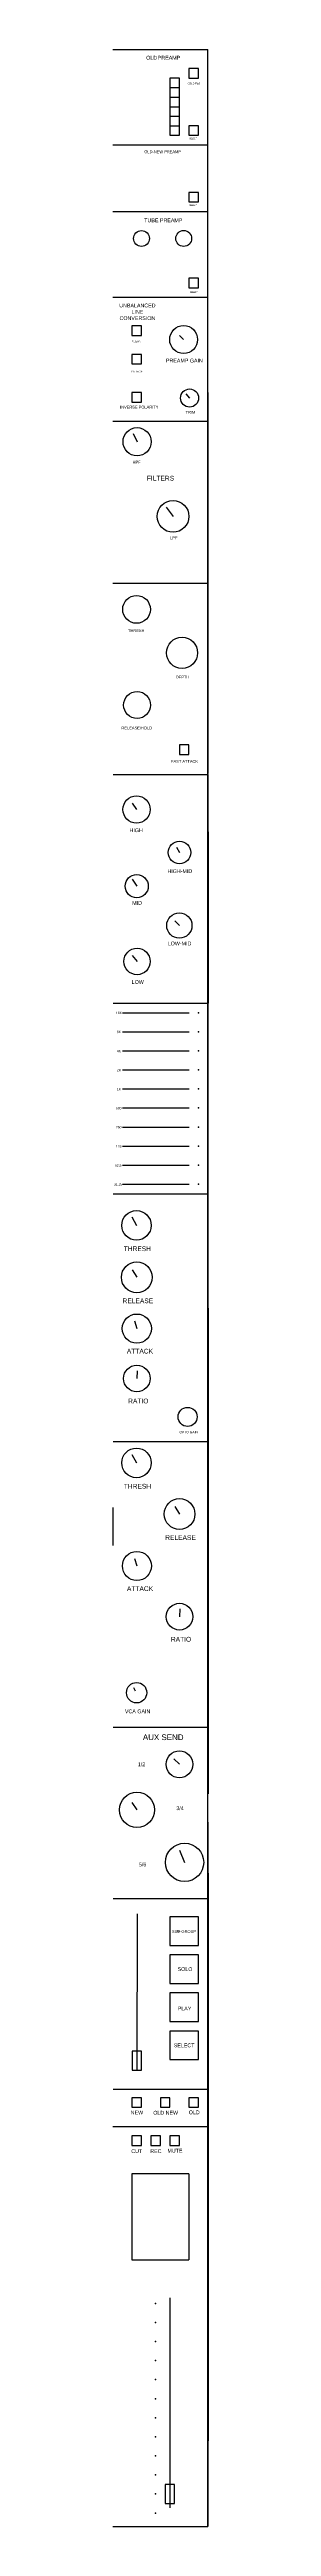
# Model space of a CAD drawing. Header units: inches. Extents: x 0 to 1600, y -1400 to 2600.
# Drawn here: x 900 to 1000, y -1400 to 1200 of the extents above; entities that cross this region are included whole.
import ezdxf

# ---------------------------------------------------------------- set-up
doc = ezdxf.new("R2010")
doc.units = ezdxf.units.IN
doc.header["$MEASUREMENT"] = 0
doc.layers.get('0').update_dxf_attribs({"lineweight": 25, "true_color": 0xffffff})
doc.styles.add('textstyle102', font='')
doc.styles.add('textstyle119', font='')
doc.styles.add('textstyle134', font='')
doc.styles.add('textstyle152', font='')
doc.styles.add('textstyle168', font='')
doc.styles.add('textstyle184', font='')
doc.styles.add('textstyle19', font='')
doc.styles.add('textstyle216', font='')
doc.styles.add('textstyle231', font='')
doc.styles.add('textstyle248', font='')
doc.styles.add('textstyle263', font='')
doc.styles.add('textstyle280', font='')
doc.styles.add('textstyle295', font='')
doc.styles.add('textstyle312', font='')
doc.styles.add('textstyle327', font='')
doc.styles.add('textstyle343', font='')
doc.styles.add('textstyle359', font='')
doc.styles.add('textstyle375', font='')
doc.styles.add('textstyle390', font='')
doc.styles.add('textstyle40', font='')
doc.styles.add('textstyle406', font='')
doc.styles.add('textstyle423', font='')
doc.styles.add('textstyle438', font='')
doc.styles.add('textstyle455', font='')
doc.styles.add('textstyle471', font='')
doc.styles.add('textstyle487', font='')
doc.styles.add('textstyle503', font='')
doc.styles.add('textstyle51', font='')
doc.styles.add('textstyle519', font='')
doc.styles.add('textstyle535', font='')
doc.styles.add('textstyle551', font='')
doc.styles.add('textstyle567', font='')
doc.styles.add('textstyle583', font='')
doc.styles.add('textstyle599', font='')
doc.styles.add('textstyle615', font='')
doc.styles.add('textstyle630', font='')
doc.styles.add('textstyle647', font='')
doc.styles.add('textstyle663', font='')
doc.styles.add('textstyle679', font='')
doc.styles.add('textstyle695', font='')
doc.styles.add('textstyle712', font='')
doc.styles.add('textstyle72', font='')
doc.styles.add('textstyle727', font='')
doc.styles.add('textstyle743', font='')
doc.styles.add('textstyle758', font='')
doc.styles.add('textstyle775', font='')
doc.styles.add('textstyle792', font='')
doc.styles.add('textstyle8', font='')
doc.styles.add('textstyle808', font='')
doc.styles.add('textstyle824', font='')
doc.styles.add('textstyle839', font='')
doc.styles.add('textstyle855', font='')
doc.styles.add('textstyle87', font='')
doc.styles.add('textstyle871', font='')
doc.styles.add('textstyle887', font='')
doc.styles.add('textstyle902', font='')
doc.styles.add('textstyle923', font='')
doc.styles.add('textstyle939', font='')
doc.styles.add('textstyle956', font='')
doc.styles.get('textstyle102').set_extended_font_data('Liberation Sans')
doc.styles.get('textstyle119').set_extended_font_data('Liberation Sans')
doc.styles.get('textstyle134').set_extended_font_data('Liberation Sans')
doc.styles.get('textstyle152').set_extended_font_data('Liberation Sans')
doc.styles.get('textstyle168').set_extended_font_data('Liberation Sans')
doc.styles.get('textstyle184').set_extended_font_data('Liberation Sans')
doc.styles.get('textstyle19').set_extended_font_data('Liberation Sans')
doc.styles.get('textstyle216').set_extended_font_data('Liberation Sans')
doc.styles.get('textstyle231').set_extended_font_data('Liberation Sans')
doc.styles.get('textstyle248').set_extended_font_data('Liberation Sans')
doc.styles.get('textstyle263').set_extended_font_data('Liberation Sans')
doc.styles.get('textstyle280').set_extended_font_data('Liberation Sans')
doc.styles.get('textstyle295').set_extended_font_data('Liberation Sans')
doc.styles.get('textstyle312').set_extended_font_data('Liberation Sans')
doc.styles.get('textstyle327').set_extended_font_data('Liberation Sans')
doc.styles.get('textstyle343').set_extended_font_data('Liberation Sans')
doc.styles.get('textstyle359').set_extended_font_data('Liberation Sans')
doc.styles.get('textstyle375').set_extended_font_data('Liberation Sans')
doc.styles.get('textstyle390').set_extended_font_data('Liberation Sans')
doc.styles.get('textstyle40').set_extended_font_data('Liberation Sans')
doc.styles.get('textstyle406').set_extended_font_data('Liberation Sans')
doc.styles.get('textstyle423').set_extended_font_data('Liberation Sans')
doc.styles.get('textstyle438').set_extended_font_data('Liberation Sans')
doc.styles.get('textstyle455').set_extended_font_data('Liberation Sans')
doc.styles.get('textstyle471').set_extended_font_data('Liberation Sans')
doc.styles.get('textstyle487').set_extended_font_data('Liberation Sans')
doc.styles.get('textstyle503').set_extended_font_data('Liberation Sans')
doc.styles.get('textstyle51').set_extended_font_data('Liberation Sans')
doc.styles.get('textstyle519').set_extended_font_data('Liberation Sans')
doc.styles.get('textstyle535').set_extended_font_data('Liberation Sans')
doc.styles.get('textstyle551').set_extended_font_data('Liberation Sans')
doc.styles.get('textstyle567').set_extended_font_data('Liberation Sans')
doc.styles.get('textstyle583').set_extended_font_data('Liberation Sans')
doc.styles.get('textstyle599').set_extended_font_data('Liberation Sans')
doc.styles.get('textstyle615').set_extended_font_data('Liberation Sans')
doc.styles.get('textstyle630').set_extended_font_data('Liberation Sans')
doc.styles.get('textstyle647').set_extended_font_data('Liberation Sans')
doc.styles.get('textstyle663').set_extended_font_data('Liberation Sans')
doc.styles.get('textstyle679').set_extended_font_data('Liberation Sans')
doc.styles.get('textstyle695').set_extended_font_data('Liberation Sans')
doc.styles.get('textstyle712').set_extended_font_data('Liberation Sans')
doc.styles.get('textstyle72').set_extended_font_data('Liberation Sans')
doc.styles.get('textstyle727').set_extended_font_data('Liberation Sans')
doc.styles.get('textstyle743').set_extended_font_data('Liberation Sans')
doc.styles.get('textstyle758').set_extended_font_data('Liberation Sans')
doc.styles.get('textstyle775').set_extended_font_data('Liberation Sans')
doc.styles.get('textstyle792').set_extended_font_data('Liberation Sans')
doc.styles.get('textstyle8').set_extended_font_data('Liberation Sans')
doc.styles.get('textstyle808').set_extended_font_data('Liberation Sans')
doc.styles.get('textstyle824').set_extended_font_data('Liberation Sans')
doc.styles.get('textstyle839').set_extended_font_data('Liberation Sans')
doc.styles.get('textstyle855').set_extended_font_data('Liberation Sans')
doc.styles.get('textstyle87').set_extended_font_data('Liberation Sans')
doc.styles.get('textstyle871').set_extended_font_data('Liberation Sans')
doc.styles.get('textstyle887').set_extended_font_data('Liberation Sans')
doc.styles.get('textstyle902').set_extended_font_data('Liberation Sans')
doc.styles.get('textstyle923').set_extended_font_data('Liberation Sans')
doc.styles.get('textstyle939').set_extended_font_data('Liberation Sans')
doc.styles.get('textstyle956').set_extended_font_data('Liberation Sans')

msp = doc.modelspace()

# ---------------------------------------------------------------- linework, layer by layer
for p, q in [((900.2, 1200), (950.2, 1200)), ((950.2, 1200), (1000.2, 1200)), ((1000.2, 1100), (1000.2, 1200)), ((1000.2, -1400), (1000.2, 1200)), ((960.2, 1170), (960.2, 1110)), ((970.2, 1170), (960.2, 1170)), ((970.2, 1110), (970.2, 1170)), ((980.2, 1180), (980.2, 1170)), ((990.2, 1180), (980.2, 1180)), ((980.2, 1170), (990.2, 1170)), ((990.2, 1170), (990.2, 1180)), ((960.2, 1160), (970.2, 1160)), ((960.2, 1150), (970.2, 1150)), ((960.2, 1140), (970.2, 1140)), ((960.2, 1130), (970.2, 1130)), ((960.2, 1120), (970.2, 1120)), ((980.2, 1120), (980.2, 1110)), ((990.2, 1120), (980.2, 1120)), ((990.2, 1110), (990.2, 1120)), ((900.2, 1100), (950.2, 1100)), ((950.2, 1100), (1000.2, 1100)), ((960.2, 1110), (970.2, 1110)), ((980.2, 1110), (990.2, 1110)), ((1000.2, 1030), (1000.2, 1100)), ((980.2, 1050), (980.2, 1040)), ((990.2, 1050), (980.2, 1050)), ((980.2, 1040), (990.2, 1040)), ((990.2, 1040), (990.2, 1050)), ((900.2, 1030), (950.2, 1030)), ((950.2, 1030), (1000.2, 1030)), ((1000.2, 1000), (1000.2, 1030)), ((1000.2, 940), (1000.2, 1000)), ((900.2, 940), (950.2, 940)), ((950.2, 940), (1000.2, 940)), ((980.2, 960), (980.2, 950)), ((990.2, 960), (980.2, 960)), ((980.2, 950), (990.2, 950)), ((990.2, 950), (990.2, 960)), ((1000.2, 840), (1000.2, 940)), ((920.2, 910), (920.2, 900)), ((930.2, 910), (920.2, 910)), ((930.2, 900), (930.2, 910)), ((920.2, 900), (930.2, 900)), ((970.2, 900), (974.6, 895.6)), ((920.2, 880), (920.2, 870)), ((930.2, 880), (920.2, 880)), ((920.2, 870), (930.2, 870)), ((930.2, 870), (930.2, 880)), ((920.2, 840), (920.2, 830)), ((930.2, 840), (920.2, 840)), ((930.2, 830), (930.2, 840)), ((976.8, 838.7), (980.9, 834.2)), ((1000.2, 840), (1000.2, 440)), ((900.2, 810), (1000.2, 810)), ((920.2, 830), (930.2, 830)), ((921.4, 797.1), (925.6, 788.3)), ((956.2, 719.7), (963.5, 710)), ((900.2, 640), (950.2, 640)), ((950.2, 640), (1000.2, 640)), ((970.2, 470), (970.2, 460)), ((980.2, 470), (970.2, 470)), ((980.2, 460), (980.2, 470)), ((970.2, 460), (980.2, 460)), ((900.3, 439), (950.3, 439)), ((950.3, 439), (1000.2, 439)), ((1000.3, 379), (1000.3, 439)), ((920.3, 409), (925, 402.3)), ((1000.3, 379), (1000.3, 199)), ((967.1, 362.6), (970.3, 357.1)), ((920.3, 329), (925.2, 321.8)), ((965.2, 285.4), (970.1, 280.5)), ((920.3, 249), (925.5, 242.8)), ((900.3, 199), (950.3, 199)), ((910.3, 189), (940.3, 189)), ((940.3, 189), (980.3, 189)), ((950.3, 199), (1000.2, 199)), ((1000.3, -1), (1000.3, 199)), ((910.3, 169), (940.3, 169)), ((940.3, 169), (980.3, 169)), ((910.3, 149), (940.3, 149)), ((940.3, 149), (980.3, 149)), ((910.3, 129), (940.3, 129)), ((910.3, 109), (940.3, 109)), ((940.3, 129), (980.3, 129)), ((940.3, 109), (980.3, 109)), ((910.3, 89), (940.3, 89)), ((940.3, 89), (980.3, 89)), ((910.3, 69), (940.3, 69)), ((940.3, 69), (980.3, 69)), ((910.3, 49), (940.3, 49)), ((910.3, 29), (940.3, 29)), ((940.3, 49), (980.3, 49)), ((940.3, 29), (980.3, 29)), ((910.3, 9), (940.3, 9)), ((940.3, 9), (980.3, 9)), ((900.3, -1), (950.3, -1)), ((900.3, -1), (950.3, -1)), ((919.9, -25.3), (924.9, -34.3)), ((950.3, -1), (950.3, -1)), ((950.3, -1), (1000.2, -1)), ((1000.3, -81), (1000.3, -1)), ((920.3, -81), (925.3, -88.8)), ((1000.3, -111), (1000.3, -81)), ((1000.3, -121), (1000.3, -101)), ((1000.3, -121), (1000.3, -451)), ((922.7, -134.5), (925.3, -142.6)), ((925.8, -186.8), (925.3, -195)), ((900.3, -261), (950.3, -261)), ((920, -274.6), (924.9, -283.6)), ((950.3, -261), (1000.2, -261)), ((900.3, -360.3), (900.3, -330.3)), ((965.2, -329.5), (970.3, -337.3)), ((900.3, -370.3), (900.3, -350.3)), ((922.7, -383.8), (925.4, -391.8)), ((970.7, -436.8), (970.3, -445)), ((1000.3, -451), (1000.3, -561)), ((921.8, -519.3), (923.7, -523)), ((900.3, -561), (950.3, -561)), ((950.3, -561), (1000.2, -561)), ((1000.3, -561), (1000.3, -631)), ((964.4, -594.3), (970.2, -600)), ((920.2, -640), (925.4, -647.8)), ((999.8, -633.7), (1000.3, -741)), ((970.2, -690), (975.6, -702.9)), ((900.3, -741), (950.3, -741)), ((950.3, -741), (1000.2, -741)), ((1000.3, -741), (1000.3, -941)), ((925.6, -757), (925.3, -921.1)), ((990.2, -760), (960.2, -760)), ((960.2, -760), (960.2, -790)), ((990.2, -790), (990.2, -760)), ((960.2, -790), (990.2, -790)), ((990.2, -800), (960.2, -800)), ((960.2, -800), (960.2, -830)), ((990.2, -830), (990.2, -800)), ((960.2, -830), (990.2, -830)), ((990.2, -840), (960.2, -840)), ((960.2, -840), (960.2, -870)), ((990.2, -870), (990.2, -840)), ((960.2, -870), (990.2, -870)), ((960.2, -880), (960.2, -910)), ((990.2, -880), (960.2, -880)), ((990.2, -910), (990.2, -880)), ((930.3, -901), (920.3, -901)), ((920.3, -901), (920.3, -911)), ((930.3, -921), (930.3, -901)), ((960.2, -910), (990.2, -910)), ((920.3, -911), (920.3, -921)), ((920.3, -921), (930.3, -921)), ((900.3, -941), (950.3, -941)), ((920.2, -950), (920.2, -960)), ((930.2, -950), (920.2, -950)), ((920.2, -960), (930.2, -960)), ((930.2, -960), (930.2, -950)), ((950.2, -950), (950.2, -960)), ((960.2, -950), (950.2, -950)), ((950.2, -960), (960.2, -960)), ((950.3, -941), (950.3, -941)), ((950.3, -941), (1000.2, -941)), ((960.2, -960), (960.2, -950)), ((980.2, -950), (980.2, -960)), ((990.2, -950), (980.2, -950)), ((980.2, -960), (990.2, -960)), ((990.2, -960), (990.2, -950)), ((1000.3, -941), (1000.3, -1221)), ((900.2, -980), (1000.2, -980)), ((920.2, -990), (920.2, -1000)), ((930.2, -990), (920.2, -990)), ((920.2, -1000), (930.2, -1000)), ((930.2, -1000), (930.2, -990)), ((940.2, -990), (940.2, -1000)), ((950.2, -990), (940.2, -990)), ((940.2, -1000), (950.2, -1000)), ((950.2, -1000), (950.2, -990)), ((960.2, -990), (960.2, -1000)), ((970.2, -990), (960.2, -990)), ((960.2, -1000), (970.2, -1000)), ((970.2, -1000), (970.2, -990)), ((980.2, -1030), (920.2, -1030)), ((920.2, -1030), (920.2, -1120)), ((980.2, -1030), (980.2, -1120)), ((920.2, -1120), (980.2, -1120)), ((960.2, -1160), (960.2, -1380.5)), ((1000.3, -1221), (1000.2, -1400)), ((955, -1355.9), (955, -1375.9)), ((965, -1355.9), (955, -1355.9)), ((955, -1375.9), (965, -1375.9)), ((965, -1375.9), (965, -1355.9)), ((900.2, -1400), (1000.2, -1400))]:
    msp.add_line(p, q)
for centre, radius in [((930.2, 1001.7), 8.34), ((974.7, 1001.7), 8.35), ((974.6, 895.6), 14.7), ((980.9, 834.2), 9.49), ((925.6, 788.3), 14.8), ((963.5, 710), 16.7), ((925, 612.3), 14.6), ((972.9, 566.7), 16.4), ((925.6, 511.9), 14.2), ((925, 402.3), 14.3), ((970.3, 357.1), 11.9), ((925.2, 321.8), 12.2), ((970.1, 280.5), 13.3), ((925.5, 242.8), 13.9), ((924.9, -34.3), 15.5), ((925.3, -88.8), 16.2), ((925.3, -142.6), 15.3), ((925.3, -195), 14), ((978.8, -235.3), 10), ((924.9, -283.6), 15.5), ((970.3, -337.3), 16.2), ((925.4, -391.8), 15.3), ((970.3, -445), 14), ((925.1, -524.8), 10.7), ((970.2, -600), 14.1), ((925.4, -647.8), 18.5), ((975.6, -702.9), 20.1)]:
    msp.add_circle(centre, radius)
for p in [(990.3, 189), (990.3, 169), (990.3, 149), (990.3, 129), (990.3, 109), (990.3, 89), (990.3, 69), (990.3, 49), (990.3, 29), (990.3, 9), (945, -1165.9), (945, -1185.9), (945, -1205.9), (945, -1225.9), (945, -1245.9), (945, -1265.9), (945, -1285.9), (945, -1305.9), (945, -1325.9), (945, -1345.9), (945, -1365.9), (945, -1385.9)]:
    msp.add_point(p)

# ---------------------------------------------------------------- texts
at = {"char_height": 1}
for s, insert, attachment_point, style in [('\\C7;\\H4;OLD\\H2; \\H4;PREAMP', (953.1, 1191.4), 5, 'textstyle231'), ('\\C7;\\H2;-20dB Pad', (985.1, 1164.5), 5, 'textstyle216'), ('\\C7;\\H3;OLD-NEW PREAMP', (952.5, 1092.7), 5, 'textstyle72'), ('\\C7;\\H1.5;SELECT', (984.6, 1106.6), 5, 'textstyle871'), ('\\C7;\\H4;TUBE PREAMP', (953.2, 1020.7), 5, 'textstyle902'), ('\\C7;\\H1.5;SELECT', (984.6, 1036.6), 5, 'textstyle855'), ('\\C7;\\H1.5;SELECT', (985.2, 945.3), 5, 'textstyle887'), ('\\C7;\\H4;UNBALANCED\\PLINE \\PCONVERSION', (925.9, 924.7), 5, 'textstyle712'), ('\\C7;\\H2;CLEAN', (925, 893.8), 5, 'textstyle743'), ('\\C7;\\H2;VINTAGE', (925.2, 862), 5, 'textstyle758'), ('\\C7;\\H4;PREAMP GAIN', (956, 875.5), 1, 'textstyle343'), ('\\C7;\\H3;INVERSE POLARITY', (907.7, 826.2), 1, 'textstyle312'), ('\\C7;\\H3;TRIM', (976.6, 820.7), 1, 'textstyle359'), ('\\C7;\\H3;HPF', (925.1, 766.9), 5, 'textstyle184'), ('\\C7;\\H5;FILTERS', (950.2, 750), 5, 'textstyle168'), ('\\C7;\\H3;LPF', (964.2, 687.5), 5, 'textstyle152'), ('\\C7;\\H3;THRESH', (924.7, 590), 5, 'textstyle87'), ('\\C7;\\H3;DEPTH', (973.5, 541.3), 5, 'textstyle102'), ('\\C7;\\H3;RELEASE/HOLD', (925.2, 487.8), 5, 'textstyle134'), ('\\C7;\\H3;FAST ATTACK', (975.6, 452.8), 5, 'textstyle119'), ('\\C7;\\H4;HIGH', (924.6, 380.5), 5, 'textstyle775'), ('\\C7;\\H4;HIGH-MID', (970.6, 337.5), 5, 'textstyle808'), ('\\C7;\\H4;MID', (925.6, 304.2), 5, 'textstyle792'), ('\\C7;\\H4;LOW-MID', (970.3, 261.6), 5, 'textstyle839'), ('\\C7;\\H4;LOW', (926.3, 221.2), 5, 'textstyle824'), ('\\C7;\\H2.5;16K', (903.3, 190), 1, 'textstyle630'), ('\\C7;\\H2.5;8K', (904.3, 170), 1, 'textstyle663'), ('\\C7;\\H2.5;4K', (904.3, 150), 1, 'textstyle647'), ('\\C7;\\H2.5;2K', (904.3, 130), 1, 'textstyle695'), ('\\C7;\\H2.5;1K', (904.3, 110), 1, 'textstyle679'), ('\\C7;\\H2.5;500', (903.3, 90), 1, 'textstyle567'), ('\\C7;\\H2.5;250', (903.3, 70), 1, 'textstyle551'), ('\\C7;\\H2.5;62.5', (902.3, 30), 1, 'textstyle583'), ('\\C7;\\H2.5;125', (903.3, 50), 1, 'textstyle599'), ('\\C7;\\H2.5;31.25', (901.3, 10), 1, 'textstyle615'), ('\\H5;THRESH', (911.5, -56.3), 1, 'textstyle471'), ('\\H5;RELEASE', (910.3, -111), 1, 'textstyle503'), ('\\H5;ATTACK', (914.8, -163.8), 1, 'textstyle535'), ('\\H5;RATIO', (916.2, -216.1), 1, 'textstyle423'), ('\\C7;\\H2.5;OPTO GAIN', (970.2, -250), 1, 'textstyle727'), ('\\H5;THRESH', (911.6, -305.6), 1, 'textstyle438'), ('\\H5;RELEASE', (955.2, -359.5), 1, 'textstyle455'), ('\\H5;ATTACK', (914.9, -413.1), 1, 'textstyle487'), ('\\H5;RATIO', (961.2, -466.2), 1, 'textstyle519'), ('\\C7;\\H4;VCA GAIN', (912.8, -542.4), 1, 'textstyle327'), ('\\C7;\\H6;AUX SEND', (953.1, -571.6), 5, 'textstyle248'), ('\\C7;\\H4;1/2', (930.2, -600), 5, 'textstyle280'), ('\\C7;\\H4;3/4', (970.8, -646.1), 5, 'textstyle295'), ('\\C7;\\H4;5/6', (931.4, -705.2), 5, 'textstyle263'), ('\\C2;\\H3;SUB-GROUP', (962.3, -773.9), 1, 'textstyle406'), ('\\C6;\\H4;SOLO', (968.3, -812.9), 1, 'textstyle390'), ('\\C7;\\H4;PLAY', (968.4, -854.3), 1, 'textstyle19'), ('\\C4;\\H4;SELECT', (964.2, -893), 1, 'textstyle375'), ('\\C7;\\H4;NEW', (918.9, -963.5), 1, 'textstyle923'), ('\\C7;\\H4;OLD NEW', (942.6, -963.7), 1, 'textstyle939'), ('\\C7;\\H4;OLD', (980, -963.3), 1, 'textstyle956'), ('\\C7;\\H4;CUT', (919.5, -1004), 1, 'textstyle8'), ('\\C7;\\H4;REC', (939.5, -1004), 1, 'textstyle40'), ('\\C7;\\H4;MUTE', (957.5, -1003.6), 1, 'textstyle51')]:
    msp.add_mtext(s, dxfattribs=dict(at, insert=insert, attachment_point=attachment_point, style=style))

doc.saveas('drawing.dxf')
